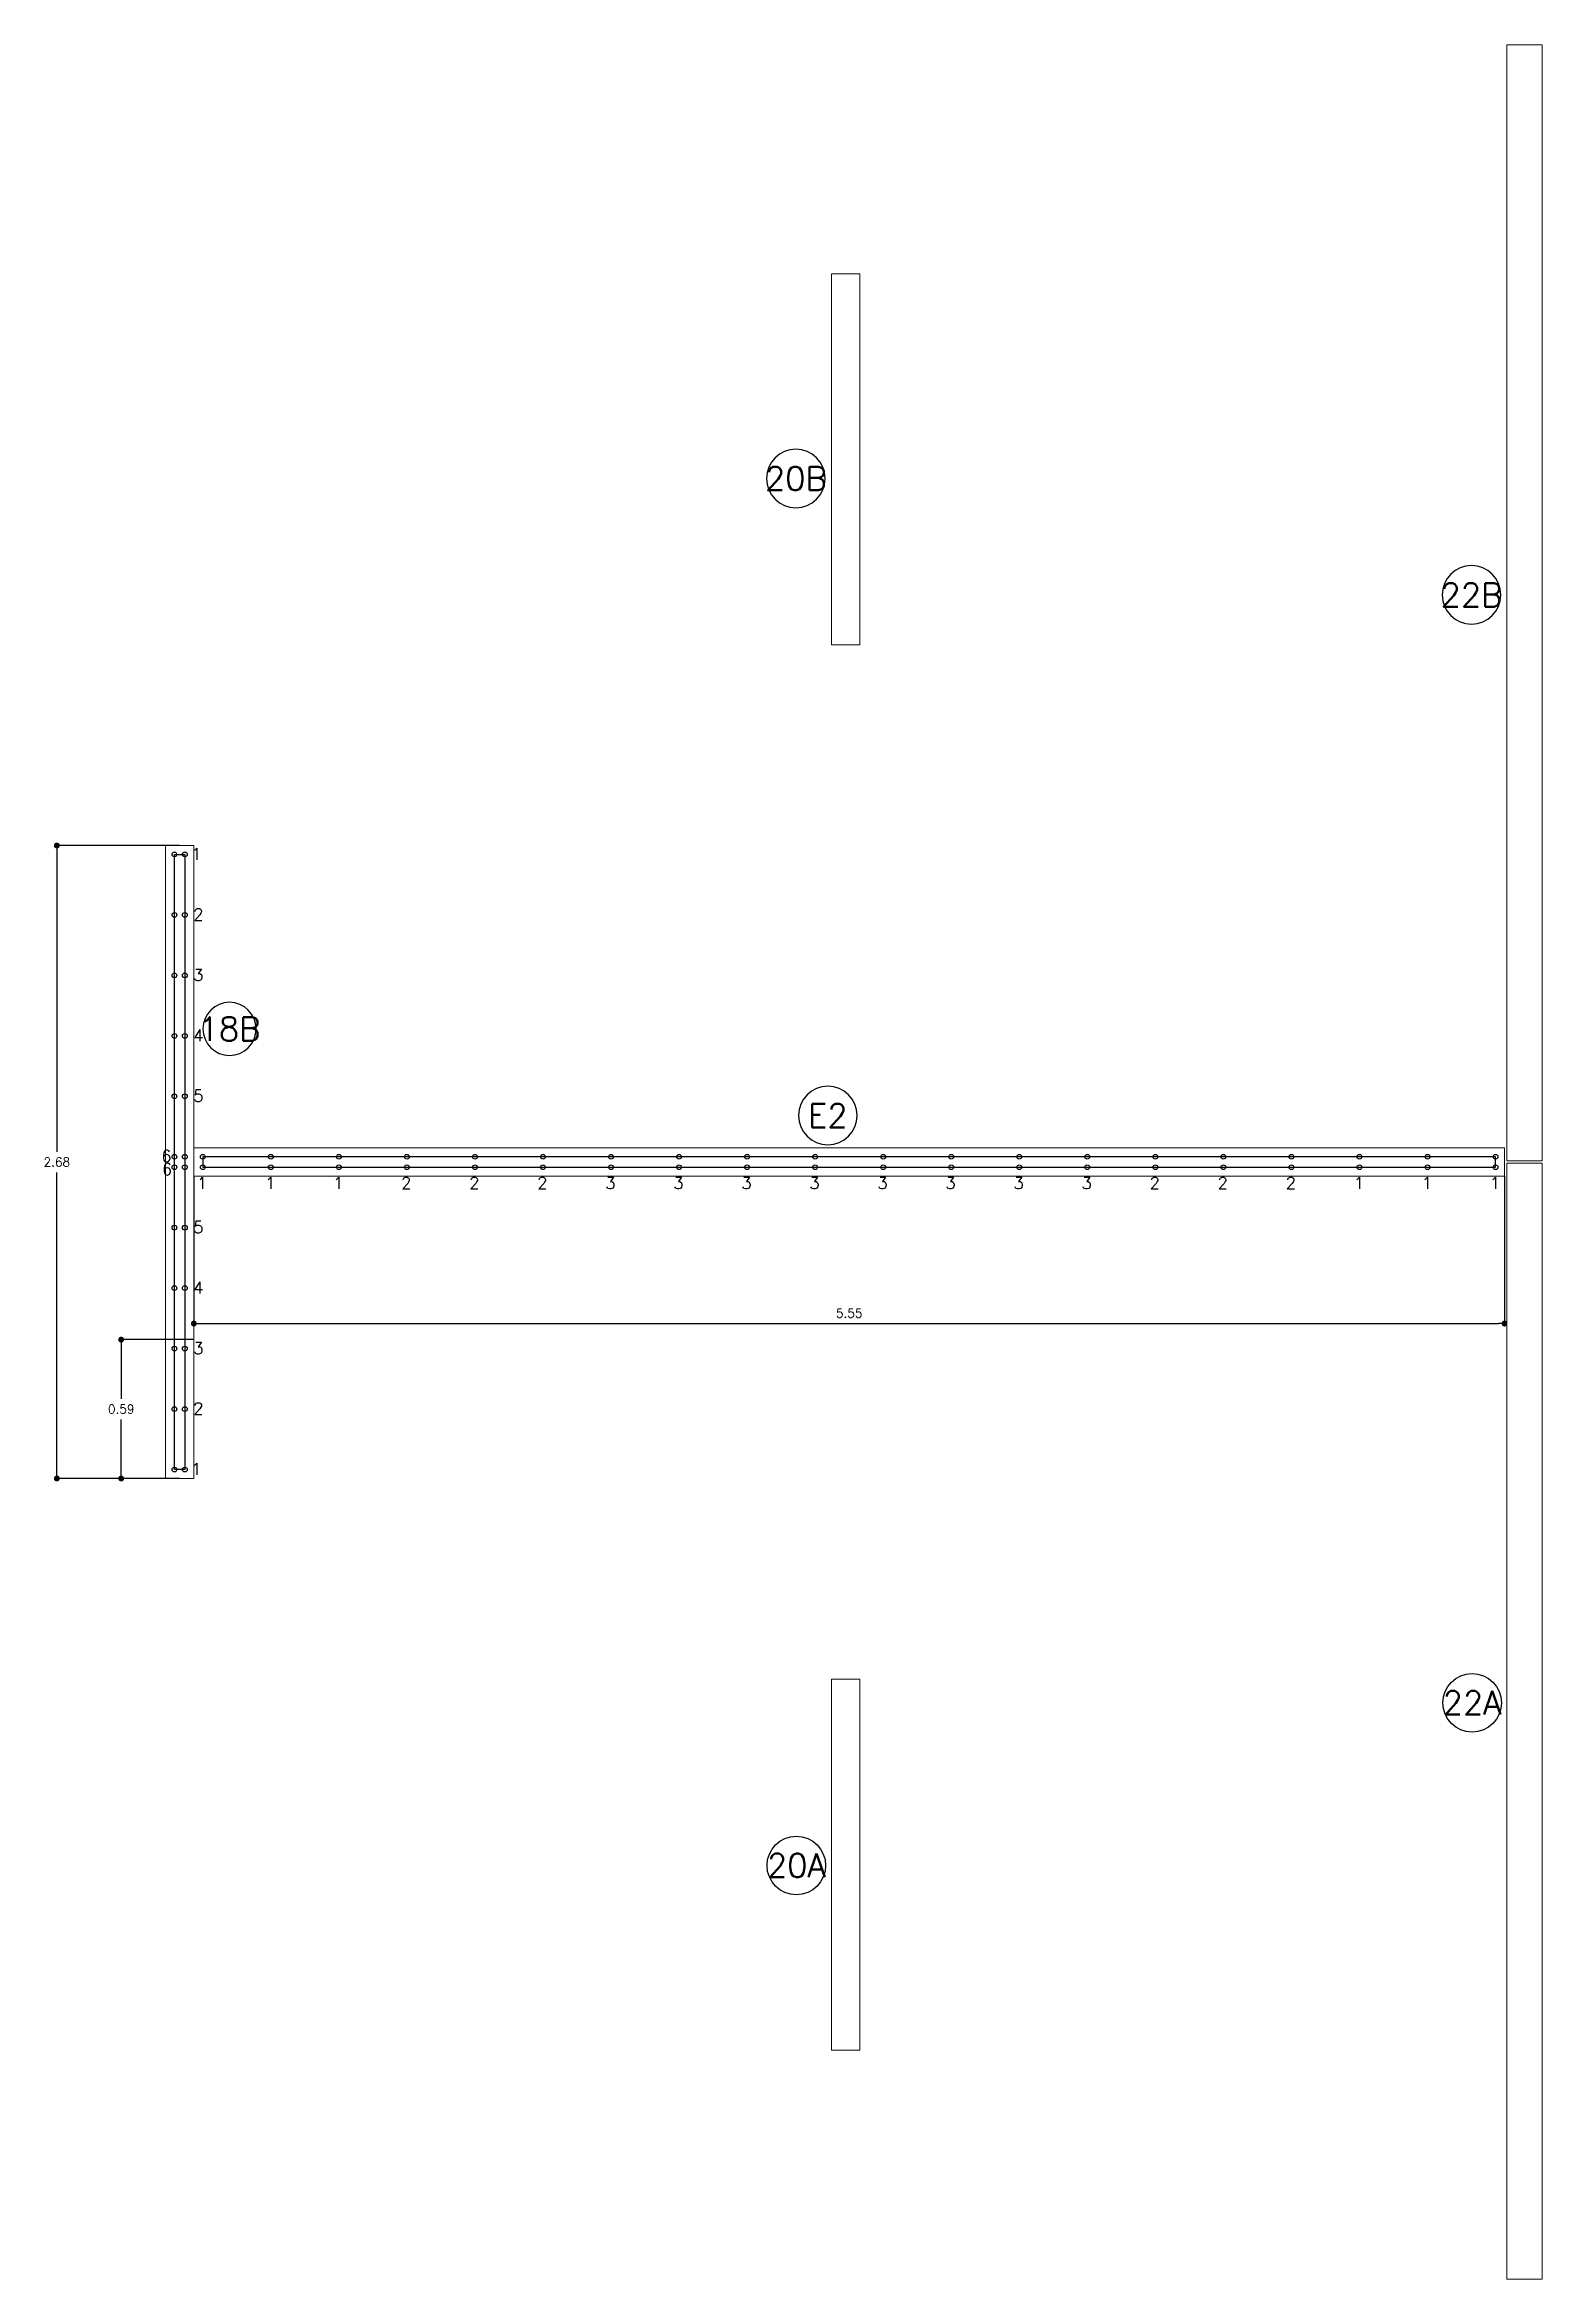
# Model space of a CAD drawing. Header units: millimetres. Extents: x -99999999 to 100000000, y -41 to 20.
# Drawn here: x 122.37 to 128.71, y -18.73 to -9.27 of the extents above; entities that cross this region are included whole.
import ezdxf
from ezdxf.enums import TextEntityAlignment as Align

# ---------------------------------------------------------------- set-up
doc = ezdxf.new("R2010")
doc.units = ezdxf.units.MM
doc.header["$LTSCALE"] = 0.01
doc.header["$PDMODE"] = 3
for name, color, linetype in [('FC_BORDES', 4, 'Continuous'), ('FC_COTAS', 1, 'Continuous'), ('FC_NUMERO', 11, 'Continuous'), ('FC_R-80', 11, 'Continuous'), ('FC_REFUERZO 2', 1, 'Continuous')]:
    doc.layers.add(name, color=color, linetype=linetype)
doc.layers.add('FC_MURO CONCRETO', color=7, linetype='Continuous', lineweight=0)
doc.styles.add('COTA-EJE 50', font='romans.shx', dxfattribs={"height": 0.1})
doc.styles.add('FC_TEXT1', font='romans.shx')
doc.dimstyles.new('FC_COTAS', dxfattribs={"dimtxt": 0.0015, "dimasz": 0.001, "dimexe": 0, "dimexo": 0, "dimgap": 0.001, "dimtad": 1, "dimtih": 1, "dimtoh": 1, "dimzin": 0, "dimdsep": 46, "dimtxsty": 'FC_TEXT1', "dimblk": 'DOT', "dimcen": 0.09, "dimclrd": 256, "dimclre": 256, "dimclrt": 256, "dimadec": 0, "dimazin": 0, "dimtfac": 1, "dimtix": 1, "dimtmove": 2, "dimatfit": 3, "dimfxl": 1.002, "dimtolj": 1, "dimtzin": 0, "dimlwd": -1, "dimarcsym": 0})

msp = doc.modelspace()

# ---------------------------------------------------------------- texts
at = {"layer": 'FC_R-80', "ltscale": 0.9, "style": 'COTA-EJE 50'}
for s, p in [('1', (122.9864, -12.7166)), ('2', (122.9948, -12.9726)), ('3', (122.9948, -13.2286)), ('4', (122.9948, -13.4846)), ('5', (122.9948, -13.7406)), ('6', (122.8599, -13.9954)), ('6', (122.8625, -14.0507)), ('1', (123.011, -14.1098)), ('1', (123.2991, -14.1098)), ('1', (123.5872, -14.1098)), ('2', (123.8753, -14.1098)), ('2', (124.1634, -14.1098)), ('2', (124.4515, -14.1098)), ('3', (124.7396, -14.1098)), ('3', (125.0277, -14.1098)), ('3', (125.3158, -14.1098)), ('3', (125.6039, -14.1098)), ('3', (125.8921, -14.1098)), ('3', (126.1802, -14.1098)), ('3', (126.4683, -14.1098)), ('3', (126.7564, -14.1098)), ('2', (127.0445, -14.1098)), ('2', (127.3326, -14.1098)), ('2', (127.6207, -14.1098)), ('1', (127.9088, -14.1098)), ('1', (128.1969, -14.1098)), ('1', (128.485, -14.1098)), ('5', (122.9948, -14.2966)), ('4', (122.9948, -14.5526)), ('3', (122.9948, -14.8086)), ('2', (122.9948, -15.0646)), ('1', (122.9864, -15.3206))]:
    msp.add_text(s, height=0.05, dxfattribs=at).set_placement(p)

# ---------------------------------------------------------------- blocks, each defined once
blk = doc.blocks.new('*U41')
at = {"layer": 'FC_NUMERO', "color": 0}
blk.add_circle((0, 0), 0.00248, dxfattribs=at)
at = {"layer": 'FC_NUMERO', "color": 0, "style": 'FC_TEXT1'}
blk.add_attdef('N-NUM', text='', height=0.002, dxfattribs=at).set_placement((0, 0), align=Align.MIDDLE_CENTER)
blk = doc.blocks.new('*U163')
at = {"layer": 'FC_NUMERO', "color": 0}
blk.add_circle((0, 0), 0.00225, dxfattribs=at)
at = {"layer": 'FC_NUMERO', "color": 0, "style": 'FC_TEXT1'}
blk.add_attdef('N-NUM', text='', height=0.002, dxfattribs=at).set_placement((0, 0), align=Align.MIDDLE_CENTER)
blk = doc.blocks.new('_Dot')
at = {"color": 0, "linetype": 'ByBlock', "lineweight": -2}
blk.add_line((-0.5, 0), (-1, 0), dxfattribs=at)
at = {"color": 0, "linetype": 'ByBlock', "const_width": 0.5}
blk.add_lwpolyline([(-0.25, 0, 1), (0.25, 0, 1)], format="xyb", close=True, dxfattribs=at)
blk = doc.blocks.new('*D173')
at = {"layer": 'Defpoints', "color": 0, "ltscale": 0.6, "transparency": 16777216}
for p in [(122.9971, -14.0556), (128.5471, -14.0556), (128.5471, -14.6796)]:
    blk.add_point(p, dxfattribs=at)
at = {"layer": 'FC_COTAS', "lineweight": -2, "ltscale": 0.6, "transparency": 16777216}
for p, q in [((122.9971, -14.0556), (122.9971, -14.6796)), ((128.5471, -14.0556), (128.5471, -14.6796))]:
    blk.add_line(p, q, dxfattribs=at)
at = {"layer": 'FC_COTAS', "ltscale": 0.6, "transparency": 16777216}
blk.add_line((123.0221, -14.6796), (128.5221, -14.6796), dxfattribs=at)
at = {"layer": 'FC_COTAS', "ltscale": 0.6, "transparency": 16777216, "xscale": 0.025, "yscale": 0.025, "zscale": 0.025, "rotation": 180}
blk.add_blockref('_Dot', (122.9971, -14.6796), dxfattribs=at)
at = {"layer": 'FC_COTAS', "ltscale": 0.6, "transparency": 16777216, "xscale": 0.025, "yscale": 0.025, "zscale": 0.025}
blk.add_blockref('_Dot', (128.5471, -14.6796), dxfattribs=at)
at = {"layer": 'FC_COTAS', "ltscale": 0.6, "transparency": 16777216, "insert": (125.7721, -14.6359), "char_height": 0.0375, "attachment_point": 5, "style": 'FC_TEXT1'}
blk.add_mtext('\\A1;5.55', dxfattribs=at)
blk = doc.blocks.new('*D171')
at = {"layer": 'Defpoints', "color": 0, "ltscale": 0.6, "transparency": 16777216}
for p in [(122.9371, -12.6556), (122.4171, -15.3356), (122.9371, -15.3356)]:
    blk.add_point(p, dxfattribs=at)
at = {"layer": 'FC_COTAS', "lineweight": -2, "ltscale": 0.6, "transparency": 16777216}
for p, q in [((122.9371, -12.6556), (122.4171, -12.6556)), ((122.9371, -15.3356), (122.4171, -15.3356))]:
    blk.add_line(p, q, dxfattribs=at)
at = {"layer": 'FC_COTAS', "ltscale": 0.6, "transparency": 16777216}
for p, q in [((122.4171, -12.6806), (122.4171, -13.9519)), ((122.4171, -15.3106), (122.4171, -14.0394))]:
    blk.add_line(p, q, dxfattribs=at)
at = {"layer": 'FC_COTAS', "ltscale": 0.6, "transparency": 16777216, "xscale": 0.025, "yscale": 0.025, "zscale": 0.025}
for p, rotation in [((122.4171, -12.6556), 90), ((122.4171, -15.3356), 270)]:
    blk.add_blockref('_Dot', p, dxfattribs=dict(at, rotation=rotation))
at = {"layer": 'FC_COTAS', "ltscale": 0.6, "transparency": 16777216, "insert": (122.4171, -13.9956), "char_height": 0.0375, "attachment_point": 5, "style": 'FC_TEXT1'}
blk.add_mtext('\\A1;2.68', dxfattribs=at)
blk = doc.blocks.new('*D172')
at = {"layer": 'Defpoints', "color": 0, "ltscale": 0.6, "transparency": 16777216}
for p in [(122.6896, -14.7476), (122.9971, -14.7476), (122.8771, -15.3356)]:
    blk.add_point(p, dxfattribs=at)
at = {"layer": 'FC_COTAS', "lineweight": -2, "ltscale": 0.6, "transparency": 16777216}
for p, q in [((122.9971, -14.7476), (122.6896, -14.7476)), ((122.8771, -15.3356), (122.6896, -15.3356))]:
    blk.add_line(p, q, dxfattribs=at)
at = {"layer": 'FC_COTAS', "ltscale": 0.6, "transparency": 16777216}
for p, q in [((122.6896, -14.7726), (122.6896, -14.9979)), ((122.6896, -15.3106), (122.6896, -15.0854))]:
    blk.add_line(p, q, dxfattribs=at)
at = {"layer": 'FC_COTAS', "ltscale": 0.6, "transparency": 16777216, "xscale": 0.025, "yscale": 0.025, "zscale": 0.025}
for p, rotation in [((122.6896, -14.7476), 90), ((122.6896, -15.3356), 270)]:
    blk.add_blockref('_Dot', p, dxfattribs=dict(at, rotation=rotation))
at = {"layer": 'FC_COTAS', "ltscale": 0.6, "transparency": 16777216, "insert": (122.6896, -15.0416), "char_height": 0.0375, "attachment_point": 5, "style": 'FC_TEXT1'}
blk.add_mtext('\\A1;0.59', dxfattribs=at)

# ---------------------------------------------------------------- dimensions: what is measured, and where the dimension line sits
at = {"layer": 'FC_COTAS', "ltscale": 0.6}
for base, p1, p2, picture, middle in [((122.4171, -15.3356), (122.9371, -12.6556), (122.9371, -15.3356), '*D171', (122.4171, -13.9956)), ((122.6896, -14.7476), (122.8771, -15.3356), (122.9971, -14.7476), '*D172', (122.6896, -15.0416))]:
    dim = msp.add_linear_dim(base=base, p1=p1, p2=p2, angle=90, dimstyle='FC_COTAS', override={"dimscale": 0, "dimtix": 1, "dimtofl": 1, "dimtmove": 2, "dimatfit": 3}, dxfattribs=at)
    dim.commit()
    dim.dimension.update_dxf_attribs({"geometry": picture, "text_midpoint": middle})
dim = msp.add_linear_dim(base=(128.5471, -14.6796), p1=(122.9971, -14.0556), p2=(128.5471, -14.0556), dimstyle='FC_COTAS', override={"dimscale": 0, "dimtix": 1, "dimtofl": 1, "dimtmove": 2, "dimatfit": 3}, dxfattribs=at)
dim.commit()
dim.dimension.update_dxf_attribs({"geometry": '*D173', "text_midpoint": (125.7721, -14.6359)})

# ---------------------------------------------------------------- linework, layer by layer
at = {"layer": 'FC_BORDES', "ltscale": 0.6}
for points in [[(122.9151, -12.6936), (122.9591, -12.6936), (122.9591, -15.2976), (122.9151, -15.2976)], [(128.5091, -13.9736), (123.0351, -13.9736), (123.0351, -14.0176), (128.5091, -14.0176)]]:
    msp.add_lwpolyline(points, close=True, dxfattribs=at)
at = {"layer": 'FC_MURO CONCRETO'}
for points in [[(128.7071, -9.2656), (128.5571, -9.2656), (128.5571, -13.9906), (128.7071, -13.9906)], [(125.8171, -10.2356), (125.6971, -10.2356), (125.6971, -11.8056), (125.8171, -11.8056)], [(122.8771, -12.6556), (122.9971, -12.6556), (122.9971, -15.3356), (122.8771, -15.3356)], [(128.5471, -13.9356), (122.9971, -13.9356), (122.9971, -14.0556), (128.5471, -14.0556)], [(128.7071, -18.7256), (128.5571, -18.7256), (128.5571, -14.0006), (128.7071, -14.0006)], [(125.8171, -17.7556), (125.6971, -17.7556), (125.6971, -16.1856), (125.8171, -16.1856)]]:
    msp.add_lwpolyline(points, close=True, dxfattribs=at)
at = {"layer": 'FC_REFUERZO 2', "ltscale": 0.6}
for centre in [(122.9151, -12.6936), (122.9591, -12.6936), (122.9151, -12.9496), (122.9591, -12.9496), (122.9151, -13.2056), (122.9591, -13.2056), (122.9151, -13.4616), (122.9591, -13.4616), (122.9151, -13.7176), (122.9591, -13.7176), (122.9151, -13.9736), (122.9591, -13.9736), (123.0351, -13.9736), (123.3232, -13.9736), (123.6113, -13.9736), (123.8994, -13.9736), (124.1875, -13.9736), (124.4756, -13.9736), (124.7637, -13.9736), (125.0518, -13.9736), (125.3399, -13.9736), (125.628, -13.9736), (125.9161, -13.9736), (126.2042, -13.9736), (126.4923, -13.9736), (126.7804, -13.9736), (127.0686, -13.9736), (127.3567, -13.9736), (127.6448, -13.9736), (127.9329, -13.9736), (128.221, -13.9736), (128.5091, -13.9736), (122.9151, -14.0176), (122.9591, -14.0176), (123.0351, -14.0176), (123.3232, -14.0176), (123.6113, -14.0176), (123.8994, -14.0176), (124.1875, -14.0176), (124.4756, -14.0176), (124.7637, -14.0176), (125.0518, -14.0176), (125.3399, -14.0176), (125.628, -14.0176), (125.9161, -14.0176), (126.2042, -14.0176), (126.4923, -14.0176), (126.7804, -14.0176), (127.0686, -14.0176), (127.3567, -14.0176), (127.6448, -14.0176), (127.9329, -14.0176), (128.221, -14.0176), (128.5091, -14.0176), (122.9151, -14.2736), (122.9591, -14.2736), (122.9151, -14.5296), (122.9591, -14.5296), (122.9151, -14.7856), (122.9591, -14.7856), (122.9151, -15.0416), (122.9591, -15.0416), (122.9151, -15.2976), (122.9591, -15.2976)]:
    msp.add_circle(centre, 0.01, dxfattribs=at)

# ---------------------------------------------------------------- block references
at = {"layer": 'FC_NUMERO'}
ref = msp.add_blockref('*U41', (125.5463, -11.1021), dxfattribs=dict(at, xscale=-50, yscale=50, zscale=50))
ref.add_attrib('N-NUM', '20B', dxfattribs={"color": 0, "height": 0.1, "style": 'FC_TEXT1'}).set_placement((125.5463, -11.1021), align=Align.MIDDLE_CENTER)
ref = msp.add_blockref('*U41', (128.4071, -11.595), dxfattribs=dict(at, xscale=-50, yscale=50, zscale=50))
ref.add_attrib('N-NUM', '22B', dxfattribs={"color": 0, "height": 0.1, "style": 'FC_TEXT1'}).set_placement((128.4071, -11.595), align=Align.MIDDLE_CENTER)
ref = msp.add_blockref('*U163', (123.1484, -13.4321), dxfattribs=dict(at, xscale=-50, yscale=50, zscale=50))
ref.add_attrib('N-NUM', '18B', dxfattribs={"color": 0, "height": 0.1, "style": 'FC_TEXT1'}).set_placement((123.1484, -13.4321), align=Align.MIDDLE_CENTER)
ref = msp.add_blockref('*U41', (125.6816, -13.7989), dxfattribs=dict(at, xscale=-50, yscale=50, zscale=50))
ref.add_attrib('N-NUM', 'E2', dxfattribs={"color": 0, "height": 0.1, "style": 'FC_TEXT1'}).set_placement((125.6816, -13.7989), align=Align.MIDDLE_CENTER)
ref = msp.add_blockref('*U41', (128.4097, -16.2848), dxfattribs=dict(at, xscale=50, yscale=50, zscale=50, rotation=180))
ref.add_attrib('N-NUM', '22A', dxfattribs={"color": 0, "height": 0.1, "style": 'FC_TEXT1'}).set_placement((128.4097, -16.2848), align=Align.MIDDLE_CENTER)
ref = msp.add_blockref('*U41', (125.5484, -16.9737), dxfattribs=dict(at, xscale=50, yscale=50, zscale=50, rotation=180))
ref.add_attrib('N-NUM', '20A', dxfattribs={"color": 0, "height": 0.1, "style": 'FC_TEXT1'}).set_placement((125.5484, -16.9737), align=Align.MIDDLE_CENTER)

msp.set_redraw_order([(e.dxf.handle, doc.entitydb.next_handle()) for e in msp.query("TEXT MTEXT ATTDEF DIMENSION ARC_DIMENSION")])  # texts and dimensions are drawn at this point

doc.saveas('drawing.dxf')
